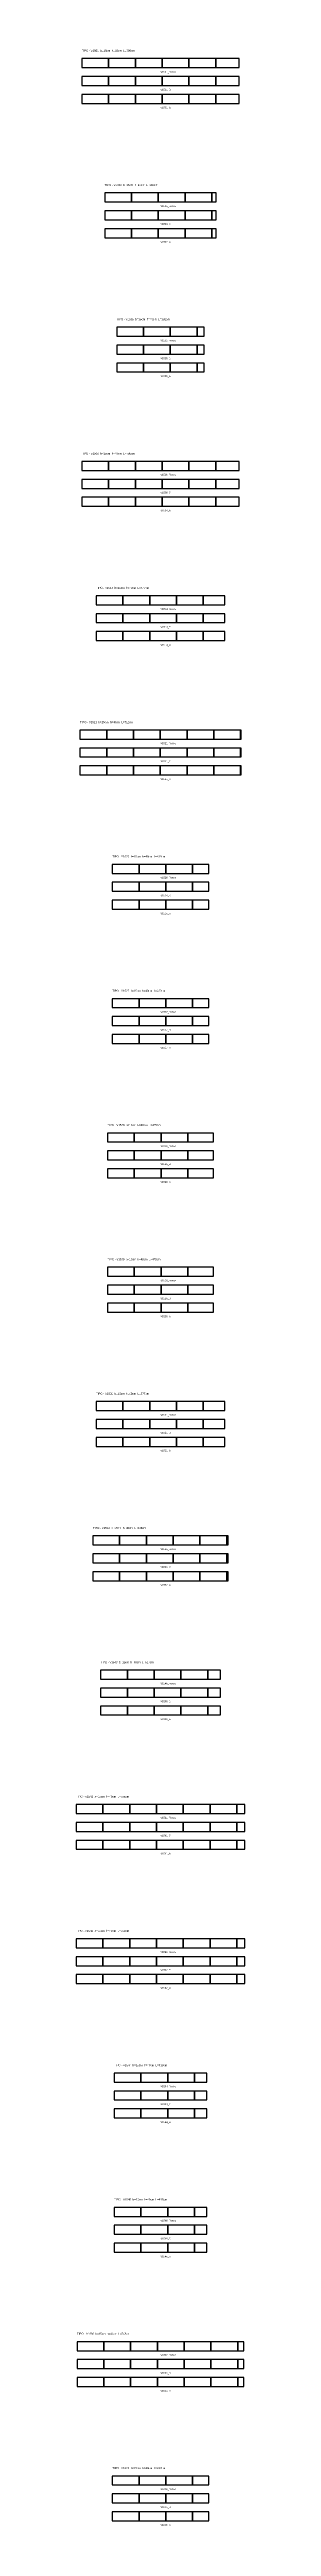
# Model space of a CAD drawing. Header units: metres. Extents: x -378 to 9631, y -12925 to 11375.
# Drawn here: x -378 to 378, y -12925 to -1860 of the extents above; entities that cross this region are included whole.
import ezdxf

# ---------------------------------------------------------------- set-up
doc = ezdxf.new("R2010")
doc.units = ezdxf.units.M

msp = doc.modelspace()

# ---------------------------------------------------------------- linework, layer by layer
at = {"layer": 'Paineis'}
for points in [[(-352.75, -1940), (-232.75, -1940), (-232.75, -1900), (-352.75, -1900)], [(-352.75, -2020), (-232.75, -2020), (-232.75, -1980), (-352.75, -1980)], [(-232.75, -1940), (-112.75, -1940), (-112.75, -1900), (-232.75, -1900)], [(-232.75, -2020), (-112.75, -2020), (-112.75, -1980), (-232.75, -1980)], [(-112.75, -1940), (7.25, -1940), (7.25, -1900), (-112.75, -1900)], [(-112.75, -2020), (7.25, -2020), (7.25, -1980), (-112.75, -1980)], [(7.25, -1940), (127.25, -1940), (127.25, -1900), (7.25, -1900)], [(7.25, -2020), (127.25, -2020), (127.25, -1980), (7.25, -1980)], [(127.25, -1940), (247.25, -1940), (247.25, -1900), (127.25, -1900)], [(127.25, -2020), (247.25, -2020), (247.25, -1980), (127.25, -1980)], [(247.25, -1940), (352.75, -1940), (352.75, -1900), (247.25, -1900)], [(247.25, -2020), (352.75, -2020), (352.75, -1980), (247.25, -1980)], [(-352.75, -2100), (-232.75, -2100), (-232.75, -2060), (-352.75, -2060)], [(-232.75, -2100), (-112.75, -2100), (-112.75, -2060), (-232.75, -2060)], [(-112.75, -2100), (7.25, -2100), (7.25, -2060), (-112.75, -2060)], [(7.25, -2100), (127.25, -2100), (127.25, -2060), (7.25, -2060)], [(127.25, -2100), (247.25, -2100), (247.25, -2060), (127.25, -2060)], [(247.25, -2100), (352.75, -2100), (352.75, -2060), (247.25, -2060)], [(-250, -2540), (-130, -2540), (-130, -2500), (-250, -2500)], [(-130, -2540), (-10, -2540), (-10, -2500), (-130, -2500)], [(-10, -2540), (110, -2540), (110, -2500), (-10, -2500)], [(110, -2540), (230, -2540), (230, -2500), (110, -2500)], [(230, -2540), (250, -2540), (250, -2500), (230, -2500)], [(-250, -2620), (-130, -2620), (-130, -2580), (-250, -2580)], [(-130, -2620), (-10, -2620), (-10, -2580), (-130, -2580)], [(-10, -2620), (110, -2620), (110, -2580), (-10, -2580)], [(110, -2620), (230, -2620), (230, -2580), (110, -2580)], [(230, -2620), (250, -2620), (250, -2580), (230, -2580)], [(-250, -2700), (-130, -2700), (-130, -2660), (-250, -2660)], [(-130, -2700), (-10, -2700), (-10, -2660), (-130, -2660)], [(-10, -2700), (110, -2700), (110, -2660), (-10, -2660)], [(110, -2700), (230, -2700), (230, -2660), (110, -2660)], [(230, -2700), (250, -2700), (250, -2660), (230, -2660)], [(-196, -3140), (-76, -3140), (-76, -3100), (-196, -3100)], [(-196, -3220), (-76, -3220), (-76, -3180), (-196, -3180)], [(-76, -3140), (44, -3140), (44, -3100), (-76, -3100)], [(-76, -3220), (44, -3220), (44, -3180), (-76, -3180)], [(44, -3140), (164, -3140), (164, -3100), (44, -3100)], [(44, -3220), (164, -3220), (164, -3180), (44, -3180)], [(164, -3140), (196, -3140), (196, -3100), (164, -3100)], [(164, -3220), (196, -3220), (196, -3180), (164, -3180)], [(-196, -3300), (-76, -3300), (-76, -3260), (-196, -3260)], [(-76, -3300), (44, -3300), (44, -3260), (-76, -3260)], [(44, -3300), (164, -3300), (164, -3260), (44, -3260)], [(164, -3300), (196, -3300), (196, -3260), (164, -3260)], [(-352.75, -3740), (-232.75, -3740), (-232.75, -3700), (-352.75, -3700)], [(-232.75, -3740), (-112.75, -3740), (-112.75, -3700), (-232.75, -3700)], [(-112.75, -3740), (7.25, -3740), (7.25, -3700), (-112.75, -3700)], [(7.25, -3740), (127.25, -3740), (127.25, -3700), (7.25, -3700)], [(127.25, -3740), (247.25, -3740), (247.25, -3700), (127.25, -3700)], [(247.25, -3740), (352.75, -3740), (352.75, -3700), (247.25, -3700)], [(-352.75, -3820), (-232.75, -3820), (-232.75, -3780), (-352.75, -3780)], [(-352.75, -3900), (-232.75, -3900), (-232.75, -3860), (-352.75, -3860)], [(-232.75, -3820), (-112.75, -3820), (-112.75, -3780), (-232.75, -3780)], [(-232.75, -3900), (-112.75, -3900), (-112.75, -3860), (-232.75, -3860)], [(-112.75, -3820), (7.25, -3820), (7.25, -3780), (-112.75, -3780)], [(-112.75, -3900), (7.25, -3900), (7.25, -3860), (-112.75, -3860)], [(7.25, -3820), (127.25, -3820), (127.25, -3780), (7.25, -3780)], [(7.25, -3900), (127.25, -3900), (127.25, -3860), (7.25, -3860)], [(127.25, -3820), (247.25, -3820), (247.25, -3780), (127.25, -3780)], [(127.25, -3900), (247.25, -3900), (247.25, -3860), (127.25, -3860)], [(247.25, -3820), (352.75, -3820), (352.75, -3780), (247.25, -3780)], [(247.25, -3900), (352.75, -3900), (352.75, -3860), (247.25, -3860)], [(-288.5, -4340), (-168.5, -4340), (-168.5, -4300), (-288.5, -4300)], [(-168.5, -4340), (-48.5, -4340), (-48.5, -4300), (-168.5, -4300)], [(-48.5, -4340), (71.5, -4340), (71.5, -4300), (-48.5, -4300)], [(71.5, -4340), (191.5, -4340), (191.5, -4300), (71.5, -4300)], [(191.5, -4340), (288.5, -4340), (288.5, -4300), (191.5, -4300)], [(-288.5, -4420), (-168.5, -4420), (-168.5, -4380), (-288.5, -4380)], [(-168.5, -4420), (-48.5, -4420), (-48.5, -4380), (-168.5, -4380)], [(-48.5, -4420), (71.5, -4420), (71.5, -4380), (-48.5, -4380)], [(71.5, -4420), (191.5, -4420), (191.5, -4380), (71.5, -4380)], [(191.5, -4420), (288.5, -4420), (288.5, -4380), (191.5, -4380)], [(-288.5, -4500), (-168.5, -4500), (-168.5, -4460), (-288.5, -4460)], [(-168.5, -4500), (-48.5, -4500), (-48.5, -4460), (-168.5, -4460)], [(-48.5, -4500), (71.5, -4500), (71.5, -4460), (-48.5, -4460)], [(71.5, -4500), (191.5, -4500), (191.5, -4460), (71.5, -4460)], [(191.5, -4500), (288.5, -4500), (288.5, -4460), (191.5, -4460)], [(-361, -4940), (-241, -4940), (-241, -4900), (-361, -4900)], [(-241, -4940), (-121, -4940), (-121, -4900), (-241, -4900)], [(-121, -4940), (-1, -4940), (-1, -4900), (-121, -4900)], [(-1, -4940), (119, -4940), (119, -4900), (-1, -4900)], [(119, -4940), (239, -4940), (239, -4900), (119, -4900)], [(239, -4940), (359, -4940), (359, -4900), (239, -4900)], [(359, -4940), (361, -4940), (361, -4900), (359, -4900)], [(-361, -5020), (-241, -5020), (-241, -4980), (-361, -4980)], [(-361, -5100), (-241, -5100), (-241, -5060), (-361, -5060)], [(-241, -5020), (-121, -5020), (-121, -4980), (-241, -4980)], [(-241, -5100), (-121, -5100), (-121, -5060), (-241, -5060)], [(-121, -5020), (-1, -5020), (-1, -4980), (-121, -4980)], [(-121, -5100), (-1, -5100), (-1, -5060), (-121, -5060)], [(-1, -5020), (119, -5020), (119, -4980), (-1, -4980)], [(-1, -5100), (119, -5100), (119, -5060), (-1, -5060)], [(119, -5020), (239, -5020), (239, -4980), (119, -4980)], [(119, -5100), (239, -5100), (239, -5060), (119, -5060)], [(239, -5020), (359, -5020), (359, -4980), (239, -4980)], [(239, -5100), (359, -5100), (359, -5060), (239, -5060)], [(359, -5020), (361, -5020), (361, -4980), (359, -4980)], [(359, -5100), (361, -5100), (361, -5060), (359, -5060)], [(-216, -5540), (-96, -5540), (-96, -5500), (-216, -5500)], [(-96, -5540), (24, -5540), (24, -5500), (-96, -5500)], [(24, -5540), (144, -5540), (144, -5500), (24, -5500)], [(144, -5540), (216, -5540), (216, -5500), (144, -5500)], [(-216, -5620), (-96, -5620), (-96, -5580), (-216, -5580)], [(-96, -5620), (24, -5620), (24, -5580), (-96, -5580)], [(24, -5620), (144, -5620), (144, -5580), (24, -5580)], [(144, -5620), (216, -5620), (216, -5580), (144, -5580)], [(-216, -5700), (-96, -5700), (-96, -5660), (-216, -5660)], [(-96, -5700), (24, -5700), (24, -5660), (-96, -5660)], [(24, -5700), (144, -5700), (144, -5660), (24, -5660)], [(144, -5700), (216, -5700), (216, -5660), (144, -5660)], [(-216, -6140), (-96, -6140), (-96, -6100), (-216, -6100)], [(-216, -6220), (-96, -6220), (-96, -6180), (-216, -6180)], [(-96, -6140), (24, -6140), (24, -6100), (-96, -6100)], [(-96, -6220), (24, -6220), (24, -6180), (-96, -6180)], [(24, -6140), (144, -6140), (144, -6100), (24, -6100)], [(24, -6220), (144, -6220), (144, -6180), (24, -6180)], [(144, -6140), (216, -6140), (216, -6100), (144, -6100)], [(144, -6220), (216, -6220), (216, -6180), (144, -6180)], [(-216, -6300), (-96, -6300), (-96, -6260), (-216, -6260)], [(-96, -6300), (24, -6300), (24, -6260), (-96, -6260)], [(24, -6300), (144, -6300), (144, -6260), (24, -6260)], [(144, -6300), (216, -6300), (216, -6260), (144, -6260)], [(-237.5, -6740), (-117.5, -6740), (-117.5, -6700), (-237.5, -6700)], [(-117.5, -6740), (2.5, -6740), (2.5, -6700), (-117.5, -6700)], [(2.5, -6740), (122.5, -6740), (122.5, -6700), (2.5, -6700)], [(122.5, -6740), (237.5, -6740), (237.5, -6700), (122.5, -6700)], [(-237.5, -6820), (-117.5, -6820), (-117.5, -6780), (-237.5, -6780)], [(-237.5, -6900), (-117.5, -6900), (-117.5, -6860), (-237.5, -6860)], [(-117.5, -6820), (2.5, -6820), (2.5, -6780), (-117.5, -6780)], [(-117.5, -6900), (2.5, -6900), (2.5, -6860), (-117.5, -6860)], [(2.5, -6820), (122.5, -6820), (122.5, -6780), (2.5, -6780)], [(2.5, -6900), (122.5, -6900), (122.5, -6860), (2.5, -6860)], [(122.5, -6820), (237.5, -6820), (237.5, -6780), (122.5, -6780)], [(122.5, -6900), (237.5, -6900), (237.5, -6860), (122.5, -6860)], [(-237.5, -7340), (-117.5, -7340), (-117.5, -7300), (-237.5, -7300)], [(-117.5, -7340), (2.5, -7340), (2.5, -7300), (-117.5, -7300)], [(2.5, -7340), (122.5, -7340), (122.5, -7300), (2.5, -7300)], [(122.5, -7340), (237.5, -7340), (237.5, -7300), (122.5, -7300)], [(-237.5, -7420), (-117.5, -7420), (-117.5, -7380), (-237.5, -7380)], [(-117.5, -7420), (2.5, -7420), (2.5, -7380), (-117.5, -7380)], [(2.5, -7420), (122.5, -7420), (122.5, -7380), (2.5, -7380)], [(122.5, -7420), (237.5, -7420), (237.5, -7380), (122.5, -7380)], [(-237.5, -7500), (-117.5, -7500), (-117.5, -7460), (-237.5, -7460)], [(-117.5, -7500), (2.5, -7500), (2.5, -7460), (-117.5, -7460)], [(2.5, -7500), (122.5, -7500), (122.5, -7460), (2.5, -7460)], [(122.5, -7500), (237.5, -7500), (237.5, -7460), (122.5, -7460)], [(-288.5, -7940), (-168.5, -7940), (-168.5, -7900), (-288.5, -7900)], [(-168.5, -7940), (-48.5, -7940), (-48.5, -7900), (-168.5, -7900)], [(-48.5, -7940), (71.5, -7940), (71.5, -7900), (-48.5, -7900)], [(71.5, -7940), (191.5, -7940), (191.5, -7900), (71.5, -7900)], [(191.5, -7940), (288.5, -7940), (288.5, -7900), (191.5, -7900)], [(-288.5, -8020), (-168.5, -8020), (-168.5, -7980), (-288.5, -7980)], [(-288.5, -8100), (-168.5, -8100), (-168.5, -8060), (-288.5, -8060)], [(-168.5, -8020), (-48.5, -8020), (-48.5, -7980), (-168.5, -7980)], [(-168.5, -8100), (-48.5, -8100), (-48.5, -8060), (-168.5, -8060)], [(-48.5, -8020), (71.5, -8020), (71.5, -7980), (-48.5, -7980)], [(-48.5, -8100), (71.5, -8100), (71.5, -8060), (-48.5, -8060)], [(71.5, -8020), (191.5, -8020), (191.5, -7980), (71.5, -7980)], [(71.5, -8100), (191.5, -8100), (191.5, -8060), (71.5, -8060)], [(191.5, -8020), (288.5, -8020), (288.5, -7980), (191.5, -7980)], [(191.5, -8100), (288.5, -8100), (288.5, -8060), (191.5, -8060)], [(-303, -8540), (-183, -8540), (-183, -8500), (-303, -8500)], [(-183, -8540), (-63, -8540), (-63, -8500), (-183, -8500)], [(-63, -8540), (57, -8540), (57, -8500), (-63, -8500)], [(57, -8540), (177, -8540), (177, -8500), (57, -8500)], [(177, -8540), (297, -8540), (297, -8500), (177, -8500)], [(297, -8540), (303, -8540), (303, -8500), (297, -8500)], [(-303, -8620), (-183, -8620), (-183, -8580), (-303, -8580)], [(-183, -8620), (-63, -8620), (-63, -8580), (-183, -8580)], [(-63, -8620), (57, -8620), (57, -8580), (-63, -8580)], [(57, -8620), (177, -8620), (177, -8580), (57, -8580)], [(177, -8620), (297, -8620), (297, -8580), (177, -8580)], [(297, -8620), (303, -8620), (303, -8580), (297, -8580)], [(-303, -8700), (-183, -8700), (-183, -8660), (-303, -8660)], [(-183, -8700), (-63, -8700), (-63, -8660), (-183, -8660)], [(-63, -8700), (57, -8700), (57, -8660), (-63, -8660)], [(57, -8700), (177, -8700), (177, -8660), (57, -8660)], [(177, -8700), (297, -8700), (297, -8660), (177, -8660)], [(297, -8700), (303, -8700), (303, -8660), (297, -8660)], [(-268.5, -9140), (-148.5, -9140), (-148.5, -9100), (-268.5, -9100)], [(-268.5, -9220), (-148.5, -9220), (-148.5, -9180), (-268.5, -9180)], [(-148.5, -9140), (-28.5, -9140), (-28.5, -9100), (-148.5, -9100)], [(-148.5, -9220), (-28.5, -9220), (-28.5, -9180), (-148.5, -9180)], [(-28.5, -9140), (91.5, -9140), (91.5, -9100), (-28.5, -9100)], [(-28.5, -9220), (91.5, -9220), (91.5, -9180), (-28.5, -9180)], [(91.5, -9140), (211.5, -9140), (211.5, -9100), (91.5, -9100)], [(91.5, -9220), (211.5, -9220), (211.5, -9180), (91.5, -9180)], [(211.5, -9140), (268.5, -9140), (268.5, -9100), (211.5, -9100)], [(211.5, -9220), (268.5, -9220), (268.5, -9180), (211.5, -9180)], [(-268.5, -9300), (-148.5, -9300), (-148.5, -9260), (-268.5, -9260)], [(-148.5, -9300), (-28.5, -9300), (-28.5, -9260), (-148.5, -9260)], [(-28.5, -9300), (91.5, -9300), (91.5, -9260), (-28.5, -9260)], [(91.5, -9300), (211.5, -9300), (211.5, -9260), (91.5, -9260)], [(211.5, -9300), (268.5, -9300), (268.5, -9260), (211.5, -9260)], [(-378, -9740), (-258, -9740), (-258, -9700), (-378, -9700)], [(-258, -9740), (-138, -9740), (-138, -9700), (-258, -9700)], [(-138, -9740), (-18, -9740), (-18, -9700), (-138, -9700)], [(-18, -9740), (102, -9740), (102, -9700), (-18, -9700)], [(102, -9740), (222, -9740), (222, -9700), (102, -9700)], [(222, -9740), (342, -9740), (342, -9700), (222, -9700)], [(342, -9740), (378, -9740), (378, -9700), (342, -9700)], [(-378, -9820), (-258, -9820), (-258, -9780), (-378, -9780)], [(-258, -9820), (-138, -9820), (-138, -9780), (-258, -9780)], [(-138, -9820), (-18, -9820), (-18, -9780), (-138, -9780)], [(-18, -9820), (102, -9820), (102, -9780), (-18, -9780)], [(102, -9820), (222, -9820), (222, -9780), (102, -9780)], [(222, -9820), (342, -9820), (342, -9780), (222, -9780)], [(342, -9820), (378, -9820), (378, -9780), (342, -9780)], [(-378, -9900), (-258, -9900), (-258, -9860), (-378, -9860)], [(-258, -9900), (-138, -9900), (-138, -9860), (-258, -9860)], [(-138, -9900), (-18, -9900), (-18, -9860), (-138, -9860)], [(-18, -9900), (102, -9900), (102, -9860), (-18, -9860)], [(102, -9900), (222, -9900), (222, -9860), (102, -9860)], [(222, -9900), (342, -9900), (342, -9860), (222, -9860)], [(342, -9900), (378, -9900), (378, -9860), (342, -9860)], [(-378, -10340), (-258, -10340), (-258, -10300), (-378, -10300)], [(-378, -10420), (-258, -10420), (-258, -10380), (-378, -10380)], [(-258, -10340), (-138, -10340), (-138, -10300), (-258, -10300)], [(-258, -10420), (-138, -10420), (-138, -10380), (-258, -10380)], [(-138, -10340), (-18, -10340), (-18, -10300), (-138, -10300)], [(-138, -10420), (-18, -10420), (-18, -10380), (-138, -10380)], [(-18, -10340), (102, -10340), (102, -10300), (-18, -10300)], [(-18, -10420), (102, -10420), (102, -10380), (-18, -10380)], [(102, -10340), (222, -10340), (222, -10300), (102, -10300)], [(102, -10420), (222, -10420), (222, -10380), (102, -10380)], [(222, -10340), (342, -10340), (342, -10300), (222, -10300)], [(222, -10420), (342, -10420), (342, -10380), (222, -10380)], [(342, -10340), (378, -10340), (378, -10300), (342, -10300)], [(342, -10420), (378, -10420), (378, -10380), (342, -10380)], [(-378, -10500), (-258, -10500), (-258, -10460), (-378, -10460)], [(-258, -10500), (-138, -10500), (-138, -10460), (-258, -10460)], [(-138, -10500), (-18, -10500), (-18, -10460), (-138, -10460)], [(-18, -10500), (102, -10500), (102, -10460), (-18, -10460)], [(102, -10500), (222, -10500), (222, -10460), (102, -10460)], [(222, -10500), (342, -10500), (342, -10460), (222, -10460)], [(342, -10500), (378, -10500), (378, -10460), (342, -10460)], [(-207.75, -10940), (-87.75, -10940), (-87.75, -10900), (-207.75, -10900)], [(-87.75, -10940), (32.25, -10940), (32.25, -10900), (-87.75, -10900)], [(32.25, -10940), (152.25, -10940), (152.25, -10900), (32.25, -10900)], [(152.25, -10940), (207.75, -10940), (207.75, -10900), (152.25, -10900)], [(-207.75, -11020), (-87.75, -11020), (-87.75, -10980), (-207.75, -10980)], [(-207.75, -11100), (-87.75, -11100), (-87.75, -11060), (-207.75, -11060)], [(-87.75, -11020), (32.25, -11020), (32.25, -10980), (-87.75, -10980)], [(-87.75, -11100), (32.25, -11100), (32.25, -11060), (-87.75, -11060)], [(32.25, -11020), (152.25, -11020), (152.25, -10980), (32.25, -10980)], [(32.25, -11100), (152.25, -11100), (152.25, -11060), (32.25, -11060)], [(152.25, -11020), (207.75, -11020), (207.75, -10980), (152.25, -10980)], [(152.25, -11100), (207.75, -11100), (207.75, -11060), (152.25, -11060)], [(-207.75, -11540), (-87.75, -11540), (-87.75, -11500), (-207.75, -11500)], [(-87.75, -11540), (32.25, -11540), (32.25, -11500), (-87.75, -11500)], [(32.25, -11540), (152.25, -11540), (152.25, -11500), (32.25, -11500)], [(152.25, -11540), (207.75, -11540), (207.75, -11500), (152.25, -11500)], [(-207.75, -11620), (-87.75, -11620), (-87.75, -11580), (-207.75, -11580)], [(-87.75, -11620), (32.25, -11620), (32.25, -11580), (-87.75, -11580)], [(32.25, -11620), (152.25, -11620), (152.25, -11580), (32.25, -11580)], [(152.25, -11620), (207.75, -11620), (207.75, -11580), (152.25, -11580)], [(-207.75, -11700), (-87.75, -11700), (-87.75, -11660), (-207.75, -11660)], [(-87.75, -11700), (32.25, -11700), (32.25, -11660), (-87.75, -11660)], [(32.25, -11700), (152.25, -11700), (152.25, -11660), (32.25, -11660)], [(152.25, -11700), (207.75, -11700), (207.75, -11660), (152.25, -11660)], [(-374, -12140), (-254, -12140), (-254, -12100), (-374, -12100)], [(-254, -12140), (-134, -12140), (-134, -12100), (-254, -12100)], [(-134, -12140), (-14, -12140), (-14, -12100), (-134, -12100)], [(-14, -12140), (106, -12140), (106, -12100), (-14, -12100)], [(106, -12140), (226, -12140), (226, -12100), (106, -12100)], [(226, -12140), (346, -12140), (346, -12100), (226, -12100)], [(346, -12140), (374, -12140), (374, -12100), (346, -12100)], [(-374, -12220), (-254, -12220), (-254, -12180), (-374, -12180)], [(-374, -12300), (-254, -12300), (-254, -12260), (-374, -12260)], [(-254, -12220), (-134, -12220), (-134, -12180), (-254, -12180)], [(-254, -12300), (-134, -12300), (-134, -12260), (-254, -12260)], [(-134, -12220), (-14, -12220), (-14, -12180), (-134, -12180)], [(-134, -12300), (-14, -12300), (-14, -12260), (-134, -12260)], [(-14, -12220), (106, -12220), (106, -12180), (-14, -12180)], [(-14, -12300), (106, -12300), (106, -12260), (-14, -12260)], [(106, -12220), (226, -12220), (226, -12180), (106, -12180)], [(106, -12300), (226, -12300), (226, -12260), (106, -12260)], [(226, -12220), (346, -12220), (346, -12180), (226, -12180)], [(226, -12300), (346, -12300), (346, -12260), (226, -12260)], [(346, -12220), (374, -12220), (374, -12180), (346, -12180)], [(346, -12300), (374, -12300), (374, -12260), (346, -12260)], [(-216, -12740), (-96, -12740), (-96, -12700), (-216, -12700)], [(-96, -12740), (24, -12740), (24, -12700), (-96, -12700)], [(24, -12740), (144, -12740), (144, -12700), (24, -12700)], [(144, -12740), (216, -12740), (216, -12700), (144, -12700)], [(-216, -12820), (-96, -12820), (-96, -12780), (-216, -12780)], [(-96, -12820), (24, -12820), (24, -12780), (-96, -12780)], [(24, -12820), (144, -12820), (144, -12780), (24, -12780)], [(144, -12820), (216, -12820), (216, -12780), (144, -12780)], [(-216, -12900), (-96, -12900), (-96, -12860), (-216, -12860)], [(-96, -12900), (24, -12900), (24, -12860), (-96, -12860)], [(24, -12900), (144, -12900), (144, -12860), (24, -12860)], [(144, -12900), (216, -12900), (216, -12860), (144, -12860)]]:
    msp.add_lwpolyline(points, close=True, dxfattribs=at)

# ---------------------------------------------------------------- texts
at = {"layer": 'NOMENCLATURA', "char_height": 9, "attachment_point": 1}
for s, insert in [('TIPO - V1501  b=15cm  h=40cm  L=706cm', (-352.75, -1860)), ('TIPO - V1503  b=15cm  h=40cm  L=500cm', (-250, -2460)), ('TIPO - V1505  b=15cm  h=40cm  L=392cm', (-196, -3060)), ('TIPO - V1506  b=15cm  h=40cm  L=706cm', (-352.75, -3660)), ('TIPO - V1514  b=15cm  h=40cm  L=577cm', (-288.5, -4260)), ('TIPO - V1521  b=15cm  h=40cm  L=722cm', (-361, -4860)), ('TIPO - V1526  b=15cm  h=40cm  L=432cm', (-216, -5460)), ('TIPO - V1527  b=15cm  h=40cm  L=432cm', (-216, -6060)), ('TIPO - V1528  b=15cm  h=40cm  L=475cm', (-237.5, -6660)), ('TIPO - V1530  b=15cm  h=40cm  L=475cm', (-237.5, -7260)), ('TIPO - V1531  b=15cm  h=40cm  L=577cm', (-288.5, -7860)), ('TIPO - V1532  b=15cm  h=40cm  L=606cm', (-303, -8460)), ('TIPO - V1540  b=15cm  h=40cm  L=537cm', (-268.5, -9060)), ('TIPO - V1541  b=15cm  h=40cm  L=756cm', (-378, -9660)), ('TIPO - V1542  b=15cm  h=40cm  L=756cm', (-378, -10260)), ('TIPO - V1544  b=15cm  h=40cm  L=416cm', (-207.75, -10860)), ('TIPO - V1546  b=15cm  h=40cm  L=416cm', (-207.75, -11460)), ('TIPO - V1603  b=15cm  h=40cm  L=748cm', (-374, -12060)), ('TIPO - V1626  b=15cm  h=40cm  L=432cm', (-216, -12660))]:
    msp.add_mtext(s, dxfattribs=dict(at, insert=insert))
at = {"layer": 'Texto Secao', "char_height": 8, "attachment_point": 1}
for s, insert in [('V1501_Fundo', (0, -1955)), ('V1501_B', (0, -2035)), ('V1501_A', (0, -2115)), ('V1503_Fundo', (0, -2555)), ('V1503_B', (0, -2635)), ('V1503_A', (0, -2715)), ('V1505_Fundo', (0, -3155)), ('V1505_B', (0, -3235)), ('V1505_A', (0, -3315)), ('V1506_Fundo', (0, -3755)), ('V1506_B', (0, -3835)), ('V1506_A', (0, -3915)), ('V1514_Fundo', (0, -4355)), ('V1514_B', (0, -4435)), ('V1514_A', (0, -4515)), ('V1521_Fundo', (0, -4955)), ('V1521_B', (0, -5035)), ('V1521_A', (0, -5115)), ('V1526_Fundo', (0, -5555)), ('V1526_B', (0, -5635)), ('V1526_A', (0, -5715)), ('V1527_Fundo', (0, -6155)), ('V1527_B', (0, -6235)), ('V1527_A', (0, -6315)), ('V1528_Fundo', (0, -6755)), ('V1528_B', (0, -6835)), ('V1528_A', (0, -6915)), ('V1530_Fundo', (0, -7355)), ('V1530_B', (0, -7435)), ('V1530_A', (0, -7515)), ('V1531_Fundo', (0, -7955)), ('V1531_B', (0, -8035)), ('V1531_A', (0, -8115)), ('V1532_Fundo', (0, -8555)), ('V1532_B', (0, -8635)), ('V1532_A', (0, -8715)), ('V1540_Fundo', (0, -9155)), ('V1540_B', (0, -9235)), ('V1540_A', (0, -9315)), ('V1541_Fundo', (0, -9755)), ('V1541_B', (0, -9835)), ('V1541_A', (0, -9915)), ('V1542_Fundo', (0, -10355)), ('V1542_B', (0, -10435)), ('V1542_A', (0, -10515)), ('V1544_Fundo', (0, -10955)), ('V1544_B', (0, -11035)), ('V1544_A', (0, -11115)), ('V1546_Fundo', (0, -11555)), ('V1546_B', (0, -11635)), ('V1546_A', (0, -11715)), ('V1603_Fundo', (0, -12155)), ('V1603_B', (0, -12235)), ('V1603_A', (0, -12315)), ('V1626_Fundo', (0, -12755)), ('V1626_B', (0, -12835)), ('V1626_A', (0, -12915))]:
    msp.add_mtext(s, dxfattribs=dict(at, insert=insert))

doc.saveas('drawing.dxf')
